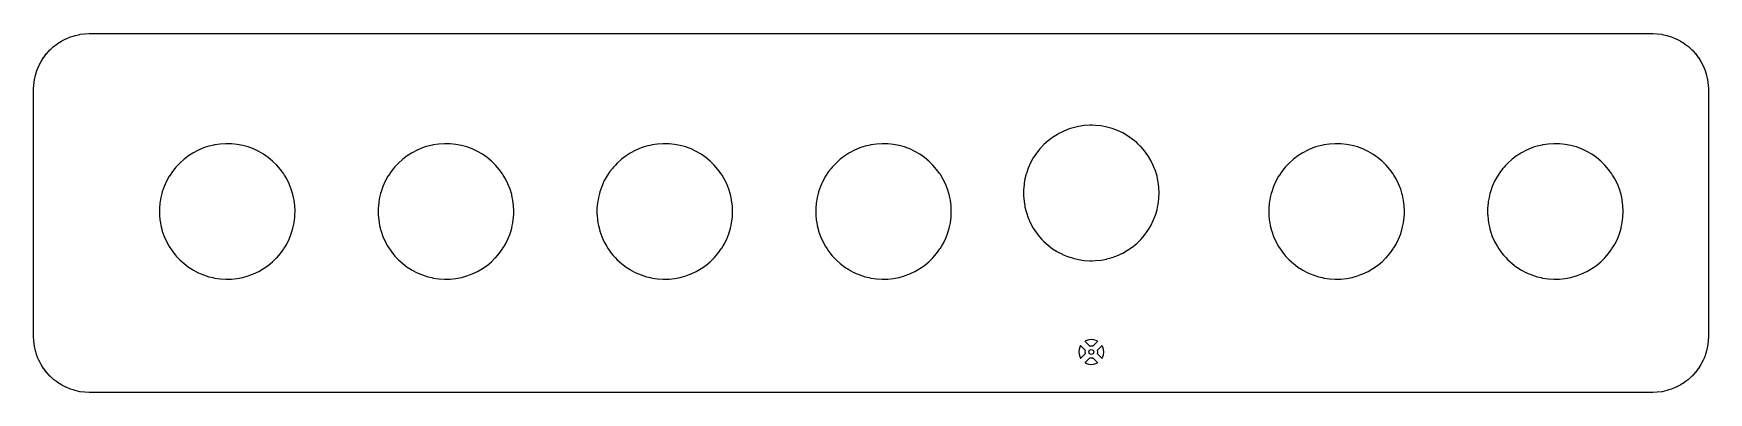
# Model space of a CAD drawing. Extents: x 73 to 209, y -111 to -82.
import ezdxf

# ---------------------------------------------------------------- set-up
doc = ezdxf.new("R2010")
doc.units = 0
doc.layers.add('BLACK', color=7, linetype='CONTINUOUS')

msp = doc.modelspace()

# ---------------------------------------------------------------- linework, layer by layer
at = {"layer": 'BLACK', "linetype": 'CONTINUOUS'}
for p, q in [((74.7899, -83.1087), (75.0975, -82.8726)), ((75.0975, -82.8726), (75.1065, -82.8663)), ((75.1065, -82.8663), (75.4336, -82.6579)), ((75.4336, -82.6579), (75.4431, -82.6524)), ((75.4431, -82.6524), (75.7871, -82.4734)), ((75.7871, -82.4734), (75.7971, -82.4687)), ((75.7971, -82.4687), (76.1554, -82.3203)), ((76.1554, -82.3203), (76.1657, -82.3165)), ((76.1657, -82.3165), (76.3653, -82.2536)), ((76.3653, -82.2536), (76.5356, -82.1999)), ((76.5356, -82.1999), (76.5462, -82.1971)), ((76.5462, -82.1971), (76.9248, -82.1131)), ((76.9248, -82.1131), (76.9356, -82.1112)), ((76.9356, -82.1112), (77.3201, -82.0606)), ((77.3201, -82.0606), (77.3311, -82.0597)), ((77.3311, -82.0597), (77.6806, -82.0444)), ((77.6806, -82.0444), (77.7054, -82.0458)), ((77.7054, -82.0458), (77.7177, -82.0477)), ((77.7177, -82.0477), (77.7266, -82.0465)), ((77.7266, -82.0465), (77.7454, -82.0441)), ((77.7266, -82.0465), (77.7266, -82.0465)), ((77.7454, -82.0441), (77.7493, -82.0436)), ((77.7493, -82.0436), (77.7656, -82.0425)), ((77.7656, -82.0425), (204.675, -82.0425)), ((204.675, -82.0425), (204.694, -82.044)), ((204.694, -82.044), (204.709, -82.0463)), ((204.709, -82.0463), (204.709, -82.0463)), ((204.709, -82.0463), (204.718, -82.0477)), ((204.718, -82.0477), (204.738, -82.045)), ((204.738, -82.045), (204.76, -82.0441)), ((204.76, -82.0441), (205.117, -82.0597)), ((205.117, -82.0597), (205.128, -82.0606)), ((205.128, -82.0606), (205.512, -82.1112)), ((205.512, -82.1112), (205.523, -82.1131)), ((205.523, -82.1131), (205.902, -82.1971)), ((205.902, -82.1971), (205.912, -82.1999)), ((205.912, -82.1999), (206.083, -82.2536)), ((206.083, -82.2536), (206.282, -82.3165)), ((206.282, -82.3165), (206.293, -82.3203)), ((206.293, -82.3203), (206.651, -82.4687)), ((206.651, -82.4687), (206.661, -82.4734)), ((206.661, -82.4734), (207.005, -82.6524)), ((207.005, -82.6524), (207.014, -82.6579)), ((207.014, -82.6579), (207.341, -82.8663)), ((207.341, -82.8663), (207.35, -82.8726)), ((207.35, -82.8726), (207.658, -83.1087)), ((73.5834, -84.6771), (73.7624, -84.3331)), ((73.7624, -84.3331), (73.7679, -84.3236)), ((73.7679, -84.3236), (73.9763, -83.9965)), ((73.9763, -83.9965), (73.9826, -83.9875)), ((73.9826, -83.9875), (74.2187, -83.6799)), ((74.2187, -83.6799), (74.2257, -83.6714)), ((74.2257, -83.6714), (74.4877, -83.3855)), ((74.4877, -83.3855), (74.4955, -83.3777)), ((74.4955, -83.3777), (74.7814, -83.1157)), ((74.7814, -83.1157), (74.7899, -83.1087)), ((207.658, -83.1087), (207.667, -83.1157)), ((207.667, -83.1157), (207.952, -83.3777)), ((207.952, -83.3777), (207.96, -83.3855)), ((207.96, -83.3855), (208.222, -83.6714)), ((208.222, -83.6714), (208.229, -83.6799)), ((208.229, -83.6799), (208.465, -83.9875)), ((208.465, -83.9875), (208.472, -83.9965)), ((208.472, -83.9965), (208.68, -84.3236)), ((208.68, -84.3236), (208.686, -84.3331)), ((208.686, -84.3331), (208.865, -84.6771)), ((73.2231, -85.8148), (73.3071, -85.4362)), ((73.3071, -85.4362), (73.3099, -85.4256)), ((73.3099, -85.4256), (73.4265, -85.0557)), ((73.4265, -85.0557), (73.4303, -85.0454)), ((73.4303, -85.0454), (73.5787, -84.6871)), ((73.5787, -84.6871), (73.5834, -84.6771)), ((208.865, -84.6771), (208.869, -84.6871)), ((208.869, -84.6871), (209.018, -85.0454)), ((209.018, -85.0454), (209.021, -85.0557)), ((209.021, -85.0557), (209.138, -85.4256)), ((209.138, -85.4256), (209.141, -85.4362)), ((209.141, -85.4362), (209.225, -85.8148)), ((73.1525, -86.6672), (73.1542, -86.6463)), ((73.1525, -106.635), (73.1525, -86.6672)), ((73.1542, -86.5743), (73.1697, -86.2211)), ((73.1554, -86.5976), (73.1542, -86.5743)), ((73.1542, -86.6463), (73.1568, -86.6313)), ((73.157, -86.6092), (73.1554, -86.5976)), ((73.1568, -86.6313), (73.1576, -86.6266)), ((73.1568, -86.6313), (73.1568, -86.6313)), ((73.1577, -86.614), (73.157, -86.6092)), ((73.157, -86.6092), (73.157, -86.6092)), ((73.1576, -86.6266), (73.1577, -86.614)), ((73.1697, -86.2211), (73.1706, -86.2101)), ((73.1706, -86.2101), (73.2212, -85.8256)), ((73.2212, -85.8256), (73.2231, -85.8148)), ((209.225, -85.8148), (209.227, -85.8256)), ((209.227, -85.8256), (209.277, -86.2101)), ((209.277, -86.2101), (209.278, -86.2211)), ((209.278, -86.2211), (209.294, -86.5706)), ((209.292, -86.5954), (209.29, -86.6077)), ((209.29, -86.6077), (209.291, -86.6166)), ((209.291, -86.6166), (209.291, -86.6166)), ((209.291, -86.6166), (209.294, -86.6393)), ((209.294, -86.5706), (209.292, -86.5954)), ((209.294, -86.6393), (209.296, -86.6556)), ((209.296, -86.6556), (209.296, -106.631)), ((157.209, -89.8537), (156.783, -90.0327)), ((157.445, -89.7771), (157.209, -89.8537)), ((157.646, -89.7119), (157.445, -89.7771)), ((157.648, -89.711), (157.646, -89.7118)), ((157.646, -89.7118), (157.646, -89.7119)), ((157.97, -89.6357), (157.648, -89.711)), ((158.095, -89.6062), (157.97, -89.6357)), ((158.098, -89.6056), (158.095, -89.6062)), ((158.095, -89.6062), (158.095, -89.6062)), ((158.1, -89.6052), (158.098, -89.6056)), ((158.552, -89.5385), (158.1, -89.6052)), ((158.1, -89.6052), (158.1, -89.6052)), ((158.555, -89.5381), (158.552, -89.5385)), ((158.552, -89.5385), (158.552, -89.5385)), ((159.016, -89.5091), (158.555, -89.5381)), ((159.018, -89.5092), (159.016, -89.5091)), ((159.194, -89.5129), (159.018, -89.5092)), ((159.018, -89.5092), (159.018, -89.5092)), ((159.477, -89.5188), (159.194, -89.5129)), ((159.936, -89.5671), (159.477, -89.5188)), ((160.39, -89.6536), (159.936, -89.5671)), ((160.393, -89.6543), (160.39, -89.6536)), ((160.832, -89.7771), (160.393, -89.6543)), ((160.393, -89.6543), (160.393, -89.6543)), ((160.835, -89.7778), (160.832, -89.7771)), ((160.832, -89.7771), (160.832, -89.7771)), ((161.037, -89.8529), (160.835, -89.7778)), ((161.265, -89.9378), (161.037, -89.8529)), ((87.4148, -91.2105), (87.2141, -91.2757)), ((87.4173, -91.2096), (87.4148, -91.2104)), ((87.4148, -91.2104), (87.4148, -91.2105)), ((87.8163, -91.1161), (87.4173, -91.2096)), ((87.8643, -91.1048), (87.8163, -91.1161)), ((87.8669, -91.1042), (87.8643, -91.1048)), ((87.8643, -91.1048), (87.8643, -91.1048)), ((87.8695, -91.1038), (87.8669, -91.1042)), ((88.3211, -91.0371), (87.8695, -91.1038)), ((87.8695, -91.1038), (87.8695, -91.1038)), ((88.3237, -91.0367), (88.3211, -91.0371)), ((88.3211, -91.0371), (88.3211, -91.0371)), ((88.7845, -91.0077), (88.3237, -91.0367)), ((88.7872, -91.0078), (88.7845, -91.0077)), ((88.9632, -91.0115), (88.7872, -91.0078)), ((88.7872, -91.0078), (88.7872, -91.0078)), ((89.2462, -91.0174), (88.9632, -91.0115)), ((89.7054, -91.0657), (89.2462, -91.0174)), ((90.159, -91.1522), (89.7054, -91.0657)), ((90.1615, -91.1529), (90.159, -91.1522)), ((90.6012, -91.2757), (90.1615, -91.1529)), ((90.1615, -91.1529), (90.1615, -91.1529)), ((105.195, -91.2105), (104.994, -91.2757)), ((105.197, -91.2096), (105.195, -91.2104)), ((105.195, -91.2104), (105.195, -91.2105)), ((105.596, -91.1161), (105.197, -91.2096)), ((105.644, -91.1048), (105.596, -91.1161)), ((105.647, -91.1042), (105.644, -91.1048)), ((105.644, -91.1048), (105.644, -91.1048)), ((105.649, -91.1038), (105.647, -91.1042)), ((106.101, -91.0371), (105.649, -91.1038)), ((105.649, -91.1038), (105.649, -91.1038)), ((106.104, -91.0367), (106.101, -91.0371)), ((106.101, -91.0371), (106.101, -91.0371)), ((106.565, -91.0077), (106.104, -91.0367)), ((106.567, -91.0078), (106.565, -91.0077)), ((106.743, -91.0115), (106.567, -91.0078)), ((106.567, -91.0078), (106.567, -91.0078)), ((107.026, -91.0174), (106.743, -91.0115)), ((107.485, -91.0657), (107.026, -91.0174)), ((107.939, -91.1522), (107.485, -91.0657)), ((107.942, -91.1529), (107.939, -91.1522)), ((108.381, -91.2757), (107.942, -91.1529)), ((107.942, -91.1529), (107.942, -91.1529)), ((122.975, -91.2105), (122.774, -91.2757)), ((122.977, -91.2096), (122.975, -91.2104)), ((122.975, -91.2104), (122.975, -91.2105)), ((123.376, -91.1161), (122.977, -91.2096)), ((123.424, -91.1048), (123.376, -91.1161)), ((123.427, -91.1042), (123.424, -91.1048)), ((123.424, -91.1048), (123.424, -91.1048)), ((123.429, -91.1038), (123.427, -91.1042)), ((123.881, -91.0371), (123.429, -91.1038)), ((123.429, -91.1038), (123.429, -91.1038)), ((123.884, -91.0367), (123.881, -91.0371)), ((123.881, -91.0371), (123.881, -91.0371)), ((124.345, -91.0077), (123.884, -91.0367)), ((124.347, -91.0078), (124.345, -91.0077)), ((124.523, -91.0115), (124.347, -91.0078)), ((124.347, -91.0078), (124.347, -91.0078)), ((124.806, -91.0174), (124.523, -91.0115)), ((125.265, -91.0657), (124.806, -91.0174)), ((125.719, -91.1522), (125.265, -91.0657)), ((125.722, -91.1529), (125.719, -91.1522)), ((126.161, -91.2757), (125.722, -91.1529)), ((125.722, -91.1529), (125.722, -91.1529)), ((140.755, -91.2105), (140.554, -91.2757)), ((140.757, -91.2096), (140.755, -91.2104)), ((140.755, -91.2104), (140.755, -91.2105)), ((141.156, -91.1161), (140.757, -91.2096)), ((141.204, -91.1048), (141.156, -91.1161)), ((141.207, -91.1042), (141.204, -91.1048)), ((141.204, -91.1048), (141.204, -91.1048)), ((141.209, -91.1038), (141.207, -91.1042)), ((141.661, -91.0371), (141.209, -91.1038)), ((141.209, -91.1038), (141.209, -91.1038)), ((141.664, -91.0367), (141.661, -91.0371)), ((141.661, -91.0371), (141.661, -91.0371)), ((142.125, -91.0077), (141.664, -91.0367)), ((142.127, -91.0078), (142.125, -91.0077)), ((142.303, -91.0115), (142.127, -91.0078)), ((142.127, -91.0078), (142.127, -91.0078)), ((142.586, -91.0174), (142.303, -91.0115)), ((143.045, -91.0657), (142.586, -91.0174)), ((143.499, -91.1522), (143.045, -91.0657)), ((143.502, -91.1529), (143.499, -91.1522)), ((143.941, -91.2757), (143.502, -91.1529)), ((143.502, -91.1529), (143.502, -91.1529)), ((155.272, -91.0841), (155.019, -91.3533)), ((155.273, -91.0822), (155.272, -91.0841)), ((155.272, -91.0841), (155.272, -91.0841)), ((155.617, -90.7732), (155.273, -91.0822)), ((155.984, -90.494), (155.617, -90.7732)), ((155.987, -90.4926), (155.984, -90.494)), ((156.372, -90.248), (155.987, -90.4926)), ((155.987, -90.4926), (155.987, -90.4926)), ((156.374, -90.2466), (156.372, -90.248)), ((156.377, -90.2454), (156.374, -90.2466)), ((156.781, -90.0339), (156.377, -90.2454)), ((156.377, -90.2454), (156.377, -90.2454)), ((156.783, -90.0327), (156.781, -90.0339)), ((156.781, -90.0339), (156.781, -90.0339)), ((161.268, -89.9387), (161.265, -89.9378)), ((161.265, -89.9378), (161.265, -89.9378)), ((161.685, -90.1353), (161.268, -89.9387)), ((162.085, -90.3662), (161.685, -90.1353)), ((162.464, -90.6298), (162.085, -90.3662)), ((162.82, -90.9241), (162.464, -90.6298)), ((162.906, -91.0077), (162.82, -90.9241)), ((163.112, -91.2096), (162.906, -91.0077)), ((163.15, -91.2472), (163.112, -91.2096)), ((177.585, -91.2105), (177.384, -91.2757)), ((177.587, -91.2096), (177.585, -91.2104)), ((177.585, -91.2104), (177.585, -91.2105)), ((177.986, -91.1161), (177.587, -91.2096)), ((178.034, -91.1048), (177.986, -91.1161)), ((178.037, -91.1042), (178.034, -91.1048)), ((178.034, -91.1048), (178.034, -91.1048)), ((178.039, -91.1038), (178.037, -91.1042)), ((178.491, -91.0371), (178.039, -91.1038)), ((178.039, -91.1038), (178.039, -91.1038)), ((178.494, -91.0367), (178.491, -91.0371)), ((178.491, -91.0371), (178.491, -91.0371)), ((178.955, -91.0077), (178.494, -91.0367)), ((178.957, -91.0078), (178.955, -91.0077)), ((179.133, -91.0115), (178.957, -91.0078)), ((178.957, -91.0078), (178.957, -91.0078)), ((179.416, -91.0174), (179.133, -91.0115)), ((179.875, -91.0657), (179.416, -91.0174)), ((180.329, -91.1522), (179.875, -91.0657)), ((180.332, -91.1529), (180.329, -91.1522)), ((180.771, -91.2757), (180.332, -91.1529)), ((180.332, -91.1529), (180.332, -91.1529)), ((195.365, -91.2105), (195.164, -91.2757)), ((195.367, -91.2096), (195.365, -91.2104)), ((195.365, -91.2104), (195.365, -91.2105)), ((195.766, -91.1161), (195.367, -91.2096)), ((195.814, -91.1048), (195.766, -91.1161)), ((195.817, -91.1042), (195.814, -91.1048)), ((195.814, -91.1048), (195.814, -91.1048)), ((195.819, -91.1038), (195.817, -91.1042)), ((196.271, -91.0371), (195.819, -91.1038)), ((195.819, -91.1038), (195.819, -91.1038)), ((196.274, -91.0367), (196.271, -91.0371)), ((196.271, -91.0371), (196.271, -91.0371)), ((196.735, -91.0077), (196.274, -91.0367)), ((196.737, -91.0078), (196.735, -91.0077)), ((196.913, -91.0115), (196.737, -91.0078)), ((196.737, -91.0078), (196.737, -91.0078)), ((197.196, -91.0174), (196.913, -91.0115)), ((197.655, -91.0657), (197.196, -91.0174)), ((198.109, -91.1522), (197.655, -91.0657)), ((198.112, -91.1529), (198.109, -91.1522)), ((198.551, -91.2757), (198.112, -91.1529)), ((198.112, -91.1529), (198.112, -91.1529)), ((85.3856, -92.2718), (85.0424, -92.5808)), ((85.7534, -91.9926), (85.3856, -92.2718)), ((85.7556, -91.9912), (85.7534, -91.9926)), ((86.0906, -91.7786), (85.7556, -91.9912)), ((85.7556, -91.9912), (85.7556, -91.9912)), ((86.1433, -91.7452), (86.0906, -91.7786)), ((86.1456, -91.744), (86.1433, -91.7452)), ((86.5501, -91.5325), (86.1456, -91.744)), ((86.1456, -91.744), (86.1456, -91.744)), ((86.5525, -91.5313), (86.5501, -91.5325)), ((86.5501, -91.5325), (86.5501, -91.5325)), ((86.9782, -91.3523), (86.5525, -91.5313)), ((87.2141, -91.2757), (86.9782, -91.3523)), ((90.6038, -91.2764), (90.6012, -91.2757)), ((90.6012, -91.2757), (90.6012, -91.2757)), ((90.8058, -91.3515), (90.6038, -91.2764)), ((91.0341, -91.4364), (90.8058, -91.3515)), ((91.0366, -91.4373), (91.0341, -91.4364)), ((91.0341, -91.4364), (91.0341, -91.4364)), ((91.4544, -91.6339), (91.0366, -91.4373)), ((91.8543, -91.8648), (91.4544, -91.6339)), ((92.2334, -92.1284), (91.8543, -91.8648)), ((92.5892, -92.4227), (92.2334, -92.1284)), ((92.9191, -92.7458), (92.5892, -92.4227)), ((103.166, -92.2718), (102.822, -92.5808)), ((103.533, -91.9926), (103.166, -92.2718)), ((103.536, -91.9912), (103.533, -91.9926)), ((103.871, -91.7786), (103.536, -91.9912)), ((103.536, -91.9912), (103.536, -91.9912)), ((103.923, -91.7452), (103.871, -91.7786)), ((103.926, -91.744), (103.923, -91.7452)), ((104.33, -91.5325), (103.926, -91.744)), ((103.926, -91.744), (103.926, -91.744)), ((104.332, -91.5313), (104.33, -91.5325)), ((104.33, -91.5325), (104.33, -91.5325)), ((104.758, -91.3523), (104.332, -91.5313)), ((104.994, -91.2757), (104.758, -91.3523)), ((108.384, -91.2764), (108.381, -91.2757)), ((108.381, -91.2757), (108.381, -91.2757)), ((108.586, -91.3515), (108.384, -91.2764)), ((108.814, -91.4364), (108.586, -91.3515)), ((108.817, -91.4373), (108.814, -91.4364)), ((108.814, -91.4364), (108.814, -91.4364)), ((109.234, -91.6339), (108.817, -91.4373)), ((109.634, -91.8648), (109.234, -91.6339)), ((110.013, -92.1284), (109.634, -91.8648)), ((110.369, -92.4227), (110.013, -92.1284)), ((110.699, -92.7458), (110.369, -92.4227)), ((120.946, -92.2718), (120.602, -92.5808)), ((121.313, -91.9926), (120.946, -92.2718)), ((121.316, -91.9912), (121.313, -91.9926)), ((121.651, -91.7786), (121.316, -91.9912)), ((121.316, -91.9912), (121.316, -91.9912)), ((121.703, -91.7452), (121.651, -91.7786)), ((121.706, -91.744), (121.703, -91.7452)), ((122.11, -91.5325), (121.706, -91.744)), ((121.706, -91.744), (121.706, -91.744)), ((122.112, -91.5313), (122.11, -91.5325)), ((122.11, -91.5325), (122.11, -91.5325)), ((122.538, -91.3523), (122.112, -91.5313)), ((122.774, -91.2757), (122.538, -91.3523)), ((126.164, -91.2764), (126.161, -91.2757)), ((126.161, -91.2757), (126.161, -91.2757)), ((126.366, -91.3515), (126.164, -91.2764)), ((126.594, -91.4364), (126.366, -91.3515)), ((126.597, -91.4373), (126.594, -91.4364)), ((126.594, -91.4364), (126.594, -91.4364)), ((127.014, -91.6339), (126.597, -91.4373)), ((127.414, -91.8648), (127.014, -91.6339)), ((127.793, -92.1284), (127.414, -91.8648)), ((128.149, -92.4227), (127.793, -92.1284)), ((128.479, -92.7458), (128.149, -92.4227)), ((138.726, -92.2718), (138.382, -92.5808)), ((139.093, -91.9926), (138.726, -92.2718)), ((139.096, -91.9912), (139.093, -91.9926)), ((139.431, -91.7786), (139.096, -91.9912)), ((139.096, -91.9912), (139.096, -91.9912)), ((139.483, -91.7452), (139.431, -91.7786)), ((139.486, -91.744), (139.483, -91.7452)), ((139.89, -91.5325), (139.486, -91.744)), ((139.486, -91.744), (139.486, -91.744)), ((139.892, -91.5313), (139.89, -91.5325)), ((139.89, -91.5325), (139.89, -91.5325)), ((140.318, -91.3523), (139.892, -91.5313)), ((140.554, -91.2757), (140.318, -91.3523)), ((143.944, -91.2764), (143.941, -91.2757)), ((143.941, -91.2757), (143.941, -91.2757)), ((144.146, -91.3515), (143.944, -91.2764)), ((144.374, -91.4364), (144.146, -91.3515)), ((144.377, -91.4373), (144.374, -91.4364)), ((144.374, -91.4364), (144.374, -91.4364)), ((144.794, -91.6339), (144.377, -91.4373)), ((145.194, -91.8648), (144.794, -91.6339)), ((145.573, -92.1284), (145.194, -91.8648)), ((145.929, -92.4227), (145.573, -92.1284)), ((146.259, -92.7458), (145.929, -92.4227)), ((154.193, -92.5699), (154.005, -92.9918)), ((154.415, -92.1653), (154.193, -92.5699)), ((154.44, -92.1284), (154.415, -92.1653)), ((154.669, -91.7829), (154.44, -92.1284)), ((154.671, -91.7807), (154.669, -91.7829)), ((154.942, -91.4385), (154.671, -91.7807)), ((154.956, -91.4209), (154.942, -91.4385)), ((154.957, -91.4188), (154.956, -91.4209)), ((154.956, -91.4209), (154.956, -91.4209)), ((155.019, -91.3533), (154.957, -91.4188)), ((163.452, -91.5967), (163.15, -91.2472)), ((163.723, -91.9703), (163.452, -91.5967)), ((163.725, -91.9725), (163.723, -91.9703)), ((163.778, -92.0601), (163.725, -91.9725)), ((163.725, -91.9725), (163.725, -91.9725)), ((163.962, -92.3653), (163.778, -92.0601)), ((164.168, -92.7789), (163.962, -92.3653)), ((175.556, -92.2718), (175.212, -92.5808)), ((175.923, -91.9926), (175.556, -92.2718)), ((175.926, -91.9912), (175.923, -91.9926)), ((176.261, -91.7786), (175.926, -91.9912)), ((175.926, -91.9912), (175.926, -91.9912)), ((176.313, -91.7452), (176.261, -91.7786)), ((176.316, -91.744), (176.313, -91.7452)), ((176.72, -91.5325), (176.316, -91.744)), ((176.316, -91.744), (176.316, -91.744)), ((176.722, -91.5313), (176.72, -91.5325)), ((176.72, -91.5325), (176.72, -91.5325)), ((177.148, -91.3523), (176.722, -91.5313)), ((177.384, -91.2757), (177.148, -91.3523)), ((180.774, -91.2764), (180.771, -91.2757)), ((180.771, -91.2757), (180.771, -91.2757)), ((180.976, -91.3515), (180.774, -91.2764)), ((181.204, -91.4364), (180.976, -91.3515)), ((181.207, -91.4373), (181.204, -91.4364)), ((181.204, -91.4364), (181.204, -91.4364)), ((181.624, -91.6339), (181.207, -91.4373)), ((182.024, -91.8648), (181.624, -91.6339)), ((182.403, -92.1284), (182.024, -91.8648)), ((182.759, -92.4227), (182.403, -92.1284)), ((183.089, -92.7458), (182.759, -92.4227)), ((193.336, -92.2718), (192.992, -92.5808)), ((193.703, -91.9926), (193.336, -92.2718)), ((193.706, -91.9912), (193.703, -91.9926)), ((194.041, -91.7786), (193.706, -91.9912)), ((193.706, -91.9912), (193.706, -91.9912)), ((194.093, -91.7452), (194.041, -91.7786)), ((194.096, -91.744), (194.093, -91.7452)), ((194.5, -91.5325), (194.096, -91.744)), ((194.096, -91.744), (194.096, -91.744)), ((194.502, -91.5313), (194.5, -91.5325)), ((194.5, -91.5325), (194.5, -91.5325)), ((194.928, -91.3523), (194.502, -91.5313)), ((195.164, -91.2757), (194.928, -91.3523)), ((198.554, -91.2764), (198.551, -91.2757)), ((198.551, -91.2757), (198.551, -91.2757)), ((198.756, -91.3515), (198.554, -91.2764)), ((198.984, -91.4364), (198.756, -91.3515)), ((198.987, -91.4373), (198.984, -91.4364)), ((198.984, -91.4364), (198.984, -91.4364)), ((199.404, -91.6339), (198.987, -91.4373)), ((199.804, -91.8648), (199.404, -91.6339)), ((200.183, -92.1284), (199.804, -91.8648)), ((200.539, -92.4227), (200.183, -92.1284)), ((200.869, -92.7458), (200.539, -92.4227)), ((84.184, -93.6639), (83.9615, -94.0685)), ((84.1947, -93.6477), (84.184, -93.6639)), ((84.438, -93.2815), (84.1947, -93.6477)), ((84.4395, -93.2793), (84.438, -93.2815)), ((84.6409, -93.0252), (84.4395, -93.2793)), ((84.7247, -92.9195), (84.6409, -93.0252)), ((84.7263, -92.9174), (84.7247, -92.9195)), ((84.7247, -92.9195), (84.7247, -92.9195)), ((84.8586, -92.7765), (84.7263, -92.9174)), ((85.0406, -92.5827), (84.8586, -92.7765)), ((85.0424, -92.5808), (85.0406, -92.5827)), ((85.0406, -92.5827), (85.0406, -92.5827)), ((93.2209, -93.0953), (92.9191, -92.7458)), ((93.4923, -93.4689), (93.2209, -93.0953)), ((93.4936, -93.4711), (93.4923, -93.4689)), ((93.4937, -93.4711), (93.4936, -93.4711)), ((93.5559, -93.5739), (93.4937, -93.4711)), ((93.7315, -93.8639), (93.5559, -93.5739)), ((93.9368, -94.2775), (93.7315, -93.8639)), ((101.964, -93.6639), (101.742, -94.0685)), ((101.975, -93.6477), (101.964, -93.6639)), ((102.218, -93.2815), (101.975, -93.6477)), ((102.22, -93.2793), (102.218, -93.2815)), ((102.421, -93.0252), (102.22, -93.2793)), ((102.505, -92.9195), (102.421, -93.0252)), ((102.506, -92.9174), (102.505, -92.9195)), ((102.505, -92.9195), (102.505, -92.9195)), ((102.639, -92.7765), (102.506, -92.9174)), ((102.821, -92.5827), (102.639, -92.7765)), ((102.822, -92.5808), (102.821, -92.5827)), ((102.821, -92.5827), (102.821, -92.5827)), ((111.001, -93.0953), (110.699, -92.7458)), ((111.272, -93.4689), (111.001, -93.0953)), ((111.274, -93.4711), (111.272, -93.4689)), ((111.336, -93.5739), (111.274, -93.4711)), ((111.274, -93.4711), (111.274, -93.4711)), ((111.511, -93.8639), (111.336, -93.5739)), ((111.717, -94.2775), (111.511, -93.8639)), ((119.744, -93.6639), (119.522, -94.0685)), ((119.755, -93.6477), (119.744, -93.6639)), ((119.998, -93.2815), (119.755, -93.6477)), ((120, -93.2793), (119.998, -93.2815)), ((120.201, -93.0252), (120, -93.2793)), ((120.285, -92.9195), (120.201, -93.0252)), ((120.286, -92.9174), (120.285, -92.9195)), ((120.285, -92.9195), (120.285, -92.9195)), ((120.419, -92.7765), (120.286, -92.9174)), ((120.601, -92.5827), (120.419, -92.7765)), ((120.602, -92.5808), (120.601, -92.5827)), ((120.601, -92.5827), (120.601, -92.5827)), ((128.781, -93.0953), (128.479, -92.7458)), ((129.052, -93.4689), (128.781, -93.0953)), ((129.054, -93.4711), (129.052, -93.4689)), ((129.116, -93.5739), (129.054, -93.4711)), ((129.054, -93.4711), (129.054, -93.4711)), ((129.291, -93.8639), (129.116, -93.5739)), ((129.497, -94.2775), (129.291, -93.8639)), ((137.524, -93.6639), (137.302, -94.0685)), ((137.535, -93.6477), (137.524, -93.6639)), ((137.778, -93.2815), (137.535, -93.6477)), ((137.78, -93.2793), (137.778, -93.2815)), ((137.981, -93.0252), (137.78, -93.2793)), ((138.065, -92.9195), (137.981, -93.0252)), ((138.066, -92.9174), (138.065, -92.9195)), ((138.065, -92.9195), (138.065, -92.9195)), ((138.199, -92.7765), (138.066, -92.9174)), ((138.381, -92.5827), (138.199, -92.7765)), ((138.382, -92.5808), (138.381, -92.5827)), ((138.381, -92.5827), (138.381, -92.5827)), ((146.561, -93.0953), (146.259, -92.7458)), ((146.832, -93.4689), (146.561, -93.0953)), ((146.834, -93.4711), (146.832, -93.4689)), ((146.896, -93.5739), (146.834, -93.4711)), ((146.834, -93.4711), (146.834, -93.4711)), ((147.071, -93.8639), (146.896, -93.5739)), ((147.277, -94.2775), (147.071, -93.8639)), ((153.738, -93.8777), (153.681, -94.2106)), ((153.842, -93.4689), (153.738, -93.8751)), ((153.738, -93.8751), (153.738, -93.8777)), ((153.738, -93.8777), (153.738, -93.8777)), ((153.852, -93.4304), (153.842, -93.4689)), ((153.853, -93.4278), (153.852, -93.4304)), ((153.852, -93.4304), (153.852, -93.4304)), ((154.005, -92.9918), (153.853, -93.4278)), ((164.338, -93.2082), (164.168, -92.7789)), ((164.471, -93.6503), (164.338, -93.2082)), ((164.472, -93.6528), (164.471, -93.6503)), ((164.52, -93.8777), (164.472, -93.6528)), ((164.472, -93.6528), (164.472, -93.6528)), ((164.567, -94.1019), (164.52, -93.8777)), ((174.354, -93.6639), (174.132, -94.0685)), ((174.365, -93.6477), (174.354, -93.6639)), ((174.608, -93.2815), (174.365, -93.6477)), ((174.61, -93.2793), (174.608, -93.2815)), ((174.811, -93.0252), (174.61, -93.2793)), ((174.895, -92.9195), (174.811, -93.0252)), ((174.896, -92.9174), (174.895, -92.9195)), ((174.895, -92.9195), (174.895, -92.9195)), ((175.029, -92.7765), (174.896, -92.9174)), ((175.211, -92.5827), (175.029, -92.7765)), ((175.212, -92.5808), (175.211, -92.5827)), ((175.211, -92.5827), (175.211, -92.5827)), ((183.391, -93.0953), (183.089, -92.7458)), ((183.662, -93.4689), (183.391, -93.0953)), ((183.664, -93.4711), (183.662, -93.4689)), ((183.726, -93.5739), (183.664, -93.4711)), ((183.664, -93.4711), (183.664, -93.4711)), ((183.901, -93.8639), (183.726, -93.5739)), ((184.107, -94.2775), (183.901, -93.8639)), ((192.134, -93.6639), (191.912, -94.0685)), ((192.145, -93.6477), (192.134, -93.6639)), ((192.388, -93.2815), (192.145, -93.6477)), ((192.39, -93.2793), (192.388, -93.2815)), ((192.591, -93.0252), (192.39, -93.2793)), ((192.675, -92.9195), (192.591, -93.0252)), ((192.676, -92.9174), (192.675, -92.9195)), ((192.675, -92.9195), (192.675, -92.9195)), ((192.809, -92.7765), (192.676, -92.9174)), ((192.991, -92.5827), (192.809, -92.7765)), ((192.992, -92.5808), (192.991, -92.5827)), ((192.991, -92.5827), (192.991, -92.5827)), ((201.171, -93.0953), (200.869, -92.7458)), ((201.442, -93.4689), (201.171, -93.0953)), ((201.444, -93.4711), (201.442, -93.4689)), ((201.506, -93.5739), (201.444, -93.4711)), ((201.444, -93.4711), (201.444, -93.4711)), ((201.681, -93.8639), (201.506, -93.5739)), ((201.887, -94.2775), (201.681, -93.8639)), ((83.5843, -95.0725), (83.507, -95.3737)), ((83.6212, -94.929), (83.5843, -95.0725)), ((83.6218, -94.9264), (83.6212, -94.929)), ((83.6212, -94.929), (83.6212, -94.929)), ((83.7737, -94.4904), (83.6218, -94.9264)), ((83.9615, -94.0685), (83.7737, -94.4904)), ((94.1068, -94.7068), (93.9368, -94.2775)), ((94.2403, -95.1489), (94.1068, -94.7068)), ((94.2408, -95.1514), (94.2403, -95.1489)), ((94.2886, -95.3763), (94.2408, -95.1514)), ((94.2408, -95.1514), (94.2408, -95.1514)), ((101.364, -95.0725), (101.287, -95.3737)), ((101.401, -94.929), (101.364, -95.0725)), ((101.402, -94.9264), (101.401, -94.929)), ((101.401, -94.929), (101.401, -94.929)), ((101.554, -94.4904), (101.402, -94.9264)), ((101.742, -94.0685), (101.554, -94.4904)), ((111.887, -94.7068), (111.717, -94.2775)), ((112.02, -95.1489), (111.887, -94.7068)), ((112.021, -95.1514), (112.02, -95.1489)), ((112.069, -95.3763), (112.021, -95.1514)), ((112.021, -95.1514), (112.021, -95.1514)), ((119.144, -95.0725), (119.067, -95.3737)), ((119.181, -94.929), (119.144, -95.0725)), ((119.182, -94.9264), (119.181, -94.929)), ((119.181, -94.929), (119.181, -94.929)), ((119.334, -94.4904), (119.182, -94.9264)), ((119.522, -94.0685), (119.334, -94.4904)), ((129.667, -94.7068), (129.497, -94.2775)), ((129.8, -95.1489), (129.667, -94.7068)), ((129.801, -95.1514), (129.8, -95.1489)), ((129.849, -95.3763), (129.801, -95.1514)), ((129.801, -95.1514), (129.801, -95.1514)), ((136.924, -95.0725), (136.847, -95.3737)), ((136.961, -94.929), (136.924, -95.0725)), ((136.962, -94.9264), (136.961, -94.929)), ((136.961, -94.929), (136.961, -94.929)), ((137.114, -94.4904), (136.962, -94.9264)), ((137.302, -94.0685), (137.114, -94.4904)), ((147.447, -94.7068), (147.277, -94.2775)), ((147.58, -95.1489), (147.447, -94.7068)), ((147.581, -95.1514), (147.58, -95.1489)), ((147.602, -95.2523), (147.581, -95.1514)), ((147.581, -95.1514), (147.581, -95.1514)), ((147.629, -95.3763), (147.602, -95.2523)), ((153.661, -94.3304), (153.622, -94.7905)), ((153.622, -94.7905), (153.622, -95.2523)), ((153.622, -95.2523), (153.661, -95.7124)), ((153.681, -94.2106), (153.661, -94.3304)), ((164.625, -94.56), (164.567, -94.1019)), ((164.644, -95.0214), (164.625, -94.56)), ((164.63, -95.3737), (164.644, -95.024)), ((164.644, -95.024), (164.644, -95.0214)), ((173.754, -95.0725), (173.677, -95.3737)), ((173.791, -94.929), (173.754, -95.0725)), ((173.792, -94.9264), (173.791, -94.929)), ((173.791, -94.929), (173.791, -94.929)), ((173.944, -94.4904), (173.792, -94.9264)), ((174.132, -94.0685), (173.944, -94.4904)), ((184.277, -94.7068), (184.107, -94.2775)), ((184.41, -95.1489), (184.277, -94.7068)), ((184.411, -95.1514), (184.41, -95.1489)), ((184.459, -95.3763), (184.411, -95.1514)), ((184.411, -95.1514), (184.411, -95.1514)), ((191.534, -95.0725), (191.457, -95.3737)), ((191.571, -94.929), (191.534, -95.0725)), ((191.572, -94.9264), (191.571, -94.929)), ((191.571, -94.929), (191.571, -94.929)), ((191.724, -94.4904), (191.572, -94.9264)), ((191.912, -94.0685), (191.724, -94.4904)), ((202.057, -94.7068), (201.887, -94.2775)), ((202.19, -95.1489), (202.057, -94.7068)), ((202.191, -95.1514), (202.19, -95.1489)), ((202.239, -95.3763), (202.191, -95.1514)), ((202.191, -95.1514), (202.191, -95.1514)), ((83.43, -95.829), (83.3914, -96.2891)), ((83.3914, -96.2891), (83.3914, -96.7509)), ((83.4493, -95.715), (83.43, -95.829)), ((83.5066, -95.3763), (83.4493, -95.715)), ((83.507, -95.3737), (83.5066, -95.3763)), ((83.5066, -95.3763), (83.5066, -95.3763)), ((94.3363, -95.6005), (94.2886, -95.3763)), ((94.3941, -96.0586), (94.3363, -95.6005)), ((94.3942, -96.0613), (94.3941, -96.0586)), ((94.4111, -96.4632), (94.3942, -96.0613)), ((94.3942, -96.0613), (94.3942, -96.0613)), ((94.4038, -96.7509), (94.4135, -96.52)), ((94.4135, -96.52), (94.4111, -96.4632)), ((101.21, -95.829), (101.171, -96.2891)), ((101.171, -96.2891), (101.171, -96.7509)), ((101.229, -95.715), (101.21, -95.829)), ((101.287, -95.3763), (101.229, -95.715)), ((101.287, -95.3737), (101.287, -95.3763)), ((101.287, -95.3763), (101.287, -95.3763)), ((112.116, -95.6005), (112.069, -95.3763)), ((112.174, -96.0586), (112.116, -95.6005)), ((112.174, -96.0613), (112.174, -96.0586)), ((112.191, -96.4632), (112.174, -96.0613)), ((112.174, -96.0613), (112.174, -96.0613)), ((112.184, -96.7509), (112.193, -96.52)), ((112.193, -96.52), (112.191, -96.4632)), ((118.99, -95.829), (118.951, -96.2891)), ((118.951, -96.2891), (118.951, -96.7509)), ((119.009, -95.715), (118.99, -95.829)), ((119.067, -95.3763), (119.009, -95.715)), ((119.067, -95.3737), (119.067, -95.3763)), ((119.067, -95.3763), (119.067, -95.3763)), ((129.896, -95.6005), (129.849, -95.3763)), ((129.954, -96.0586), (129.896, -95.6005)), ((129.954, -96.0613), (129.954, -96.0586)), ((129.971, -96.4632), (129.954, -96.0613)), ((129.954, -96.0613), (129.954, -96.0613)), ((129.964, -96.7509), (129.973, -96.52)), ((129.973, -96.52), (129.971, -96.4632)), ((136.77, -95.829), (136.731, -96.2891)), ((136.731, -96.2891), (136.731, -96.7509)), ((136.789, -95.715), (136.77, -95.829)), ((136.847, -95.3763), (136.789, -95.715)), ((136.847, -95.3737), (136.847, -95.3763)), ((136.847, -95.3763), (136.847, -95.3763)), ((147.676, -95.6005), (147.629, -95.3763)), ((147.734, -96.0586), (147.676, -95.6005)), ((147.734, -96.0613), (147.734, -96.0586)), ((147.751, -96.4632), (147.734, -96.0613)), ((147.734, -96.0613), (147.734, -96.0613)), ((147.734, -96.9814), (147.753, -96.52)), ((147.753, -96.52), (147.751, -96.4632)), ((153.661, -95.7124), (153.661, -95.715)), ((153.661, -95.715), (153.72, -96.0613)), ((153.72, -96.0613), (153.738, -96.1677)), ((153.738, -96.1677), (153.739, -96.1703)), ((153.739, -96.1703), (153.828, -96.5174)), ((153.828, -96.5174), (153.853, -96.615)), ((153.853, -96.615), (154.005, -97.051)), ((164.363, -96.7509), (164.471, -96.3925)), ((164.471, -96.3925), (164.519, -96.1677)), ((164.519, -96.1677), (164.567, -95.9434)), ((164.567, -95.9409), (164.625, -95.4828)), ((164.567, -95.9434), (164.567, -95.9409)), ((164.625, -95.4828), (164.63, -95.3737)), ((173.6, -95.829), (173.561, -96.2891)), ((173.561, -96.2891), (173.561, -96.7509)), ((173.619, -95.715), (173.6, -95.829)), ((173.677, -95.3763), (173.619, -95.715)), ((173.677, -95.3737), (173.677, -95.3763)), ((173.677, -95.3763), (173.677, -95.3763)), ((184.506, -95.6005), (184.459, -95.3763)), ((184.564, -96.0586), (184.506, -95.6005)), ((184.564, -96.0613), (184.564, -96.0586)), ((184.581, -96.4632), (184.564, -96.0613)), ((184.564, -96.0613), (184.564, -96.0613)), ((184.574, -96.7509), (184.583, -96.52)), ((184.583, -96.52), (184.581, -96.4632)), ((191.38, -95.829), (191.341, -96.2891)), ((191.341, -96.2891), (191.341, -96.7509)), ((191.399, -95.715), (191.38, -95.829)), ((191.457, -95.3763), (191.399, -95.715)), ((191.457, -95.3737), (191.457, -95.3763)), ((191.457, -95.3763), (191.457, -95.3763)), ((202.286, -95.6005), (202.239, -95.3763)), ((202.344, -96.0586), (202.286, -95.6005)), ((202.344, -96.0613), (202.344, -96.0586)), ((202.361, -96.4632), (202.344, -96.0613)), ((202.344, -96.0613), (202.344, -96.0613)), ((202.344, -96.9814), (202.363, -96.52)), ((202.363, -96.52), (202.361, -96.4632)), ((83.3914, -96.7509), (83.3916, -96.7535)), ((83.3916, -96.7535), (83.3916, -96.7535)), ((83.3916, -96.7535), (83.3982, -96.8321)), ((83.3982, -96.8321), (83.43, -97.211)), ((83.43, -97.211), (83.4304, -97.2136)), ((83.4304, -97.2136), (83.4691, -97.442)), ((83.4691, -97.442), (83.507, -97.6663)), ((83.507, -97.6663), (83.5077, -97.6689)), ((83.5077, -97.6689), (83.6119, -98.0746)), ((94.1068, -98.3332), (94.2403, -97.8911)), ((94.2403, -97.8911), (94.288, -97.6663)), ((94.288, -97.6663), (94.3357, -97.442)), ((94.3357, -97.442), (94.3363, -97.4395)), ((94.3363, -97.4395), (94.3941, -96.9814)), ((94.3941, -96.9814), (94.4038, -96.7509)), ((101.171, -96.7509), (101.172, -96.7535)), ((101.172, -96.7535), (101.172, -96.7535)), ((101.172, -96.7535), (101.178, -96.8321)), ((101.178, -96.8321), (101.21, -97.211)), ((101.21, -97.211), (101.21, -97.2136)), ((101.21, -97.2136), (101.249, -97.442)), ((101.249, -97.442), (101.287, -97.6663)), ((101.287, -97.6663), (101.288, -97.6689)), ((101.288, -97.6689), (101.392, -98.0746)), ((111.887, -98.3332), (112.02, -97.8911)), ((112.02, -97.8911), (112.068, -97.6663)), ((112.068, -97.6663), (112.116, -97.442)), ((112.116, -97.4395), (112.174, -96.9814)), ((112.116, -97.442), (112.116, -97.4395)), ((112.174, -96.9814), (112.184, -96.7509)), ((118.951, -96.7509), (118.952, -96.7535)), ((118.952, -96.7535), (118.952, -96.7535)), ((118.952, -96.7535), (118.958, -96.8321)), ((118.958, -96.8321), (118.99, -97.211)), ((118.99, -97.211), (118.99, -97.2136)), ((118.99, -97.2136), (119.029, -97.442)), ((119.029, -97.442), (119.067, -97.6663)), ((119.067, -97.6663), (119.068, -97.6689)), ((119.068, -97.6689), (119.172, -98.0746)), ((129.667, -98.3332), (129.8, -97.8911)), ((129.8, -97.8911), (129.848, -97.6663)), ((129.848, -97.6663), (129.896, -97.442)), ((129.896, -97.4395), (129.954, -96.9814)), ((129.896, -97.442), (129.896, -97.4395)), ((129.954, -96.9814), (129.964, -96.7509)), ((136.731, -96.7509), (136.732, -96.7535)), ((136.732, -96.7535), (136.738, -96.8321)), ((136.732, -96.7535), (136.732, -96.7535)), ((136.738, -96.8321), (136.77, -97.211)), ((136.77, -97.211), (136.77, -97.2136)), ((136.77, -97.2136), (136.809, -97.442)), ((136.809, -97.442), (136.847, -97.6663)), ((136.847, -97.6663), (136.848, -97.6689)), ((136.848, -97.6689), (136.952, -98.0746)), ((147.447, -98.3332), (147.58, -97.8911)), ((147.58, -97.8911), (147.628, -97.6663)), ((147.628, -97.6663), (147.676, -97.442)), ((147.676, -97.4395), (147.734, -96.9814)), ((147.676, -97.442), (147.676, -97.4395)), ((154.005, -97.051), (154.193, -97.4729)), ((154.193, -97.4729), (154.415, -97.8775)), ((154.415, -97.8775), (154.416, -97.8797)), ((154.416, -97.8797), (154.416, -97.8797)), ((154.416, -97.8797), (154.545, -98.0731)), ((163.723, -98.0725), (163.962, -97.6775)), ((163.962, -97.6775), (164.168, -97.2639)), ((164.168, -97.2639), (164.338, -96.8346)), ((164.338, -96.8346), (164.363, -96.7509)), ((173.561, -96.7509), (173.562, -96.7535)), ((173.562, -96.7535), (173.562, -96.7535)), ((173.562, -96.7535), (173.568, -96.8321)), ((173.568, -96.8321), (173.6, -97.211)), ((173.6, -97.211), (173.6, -97.2136)), ((173.6, -97.2136), (173.639, -97.442)), ((173.639, -97.442), (173.677, -97.6663)), ((173.677, -97.6663), (173.678, -97.6689)), ((173.678, -97.6689), (173.782, -98.0746)), ((184.277, -98.3332), (184.41, -97.8911)), ((184.41, -97.8911), (184.458, -97.6663)), ((184.458, -97.6663), (184.506, -97.442)), ((184.506, -97.4395), (184.564, -96.9814)), ((184.506, -97.442), (184.506, -97.4395)), ((184.564, -96.9814), (184.574, -96.7509)), ((191.341, -96.7509), (191.342, -96.7535)), ((191.342, -96.7535), (191.348, -96.8321)), ((191.342, -96.7535), (191.342, -96.7535)), ((191.348, -96.8321), (191.38, -97.211)), ((191.38, -97.211), (191.38, -97.2136)), ((191.38, -97.2136), (191.419, -97.442)), ((191.419, -97.442), (191.457, -97.6663)), ((191.457, -97.6663), (191.458, -97.6689)), ((191.458, -97.6689), (191.562, -98.0746)), ((202.057, -98.3332), (202.19, -97.8911)), ((202.19, -97.8911), (202.238, -97.6663)), ((202.238, -97.6663), (202.286, -97.442)), ((202.286, -97.4395), (202.344, -96.9814)), ((202.286, -97.442), (202.286, -97.4395)), ((83.6119, -98.0746), (83.6218, -98.1136)), ((83.6218, -98.1136), (83.7737, -98.5496)), ((83.7737, -98.5496), (83.9615, -98.9715)), ((83.9615, -98.9715), (84.184, -99.3761)), ((84.184, -99.3761), (84.1854, -99.3783)), ((84.1854, -99.3783), (84.1854, -99.3783)), ((84.1854, -99.3783), (84.3139, -99.5717)), ((93.5276, -99.5128), (93.6505, -99.3099)), ((93.6505, -99.3099), (93.7315, -99.1761)), ((93.7315, -99.1761), (93.9368, -98.7625)), ((93.9368, -98.7625), (94.1068, -98.3332)), ((101.392, -98.0746), (101.402, -98.1136)), ((101.402, -98.1136), (101.554, -98.5496)), ((101.554, -98.5496), (101.742, -98.9715)), ((101.742, -98.9715), (101.964, -99.3761)), ((101.964, -99.3761), (101.965, -99.3783)), ((101.965, -99.3783), (101.965, -99.3783)), ((101.965, -99.3783), (102.094, -99.5717)), ((111.308, -99.5128), (111.43, -99.3099)), ((111.43, -99.3099), (111.511, -99.1761)), ((111.511, -99.1761), (111.717, -98.7625)), ((111.717, -98.7625), (111.887, -98.3332)), ((119.172, -98.0746), (119.182, -98.1136)), ((119.182, -98.1136), (119.334, -98.5496)), ((119.334, -98.5496), (119.522, -98.9715)), ((119.522, -98.9715), (119.744, -99.3761)), ((119.744, -99.3761), (119.745, -99.3783)), ((119.745, -99.3783), (119.745, -99.3783)), ((119.745, -99.3783), (119.874, -99.5717)), ((129.088, -99.5128), (129.21, -99.3099)), ((129.21, -99.3099), (129.291, -99.1761)), ((129.291, -99.1761), (129.497, -98.7625)), ((129.497, -98.7625), (129.667, -98.3332)), ((136.952, -98.0746), (136.962, -98.1136)), ((136.962, -98.1136), (137.114, -98.5496)), ((137.114, -98.5496), (137.302, -98.9715)), ((137.302, -98.9715), (137.524, -99.3761)), ((137.524, -99.3761), (137.525, -99.3783)), ((137.525, -99.3783), (137.525, -99.3783)), ((137.525, -99.3783), (137.654, -99.5717)), ((146.868, -99.5128), (146.99, -99.3099)), ((146.99, -99.3099), (147.071, -99.1761)), ((147.071, -99.1761), (147.277, -98.7625)), ((147.277, -98.7625), (147.447, -98.3332)), ((154.545, -98.0731), (154.671, -98.2621)), ((154.671, -98.2621), (154.815, -98.4439)), ((154.815, -98.4439), (154.917, -98.5731)), ((154.917, -98.5731), (154.957, -98.624)), ((154.957, -98.624), (154.959, -98.6259)), ((154.959, -98.6259), (154.959, -98.6259)), ((154.959, -98.6259), (155.117, -98.7936)), ((155.117, -98.7936), (155.273, -98.9606)), ((155.273, -98.9606), (155.617, -99.2696)), ((155.617, -99.2696), (155.984, -99.5488)), ((162.464, -99.413), (162.82, -99.1187)), ((162.82, -99.1187), (163.15, -98.7956)), ((163.15, -98.7956), (163.452, -98.4461)), ((163.452, -98.4461), (163.723, -98.0725)), ((173.782, -98.0746), (173.792, -98.1136)), ((173.792, -98.1136), (173.944, -98.5496)), ((173.944, -98.5496), (174.132, -98.9715)), ((174.132, -98.9715), (174.354, -99.3761)), ((174.354, -99.3761), (174.355, -99.3783)), ((174.355, -99.3783), (174.355, -99.3783)), ((174.355, -99.3783), (174.484, -99.5717)), ((183.698, -99.5128), (183.82, -99.3099)), ((183.82, -99.3099), (183.901, -99.1761)), ((183.901, -99.1761), (184.107, -98.7625)), ((184.107, -98.7625), (184.277, -98.3332)), ((191.562, -98.0746), (191.572, -98.1136)), ((191.572, -98.1136), (191.724, -98.5496)), ((191.724, -98.5496), (191.912, -98.9715)), ((191.912, -98.9715), (192.134, -99.3761)), ((192.134, -99.3761), (192.135, -99.3783)), ((192.135, -99.3783), (192.135, -99.3783)), ((192.135, -99.3783), (192.264, -99.5717)), ((201.478, -99.5128), (201.6, -99.3099)), ((201.6, -99.3099), (201.681, -99.1761)), ((201.681, -99.1761), (201.887, -98.7625)), ((201.887, -98.7625), (202.057, -98.3332)), ((84.3139, -99.5717), (84.4395, -99.7607)), ((84.4395, -99.7607), (84.5548, -99.9061)), ((84.5548, -99.9061), (84.7116, -100.104)), ((84.7116, -100.104), (84.7263, -100.123)), ((84.7263, -100.123), (84.7281, -100.125)), ((84.7281, -100.125), (84.7281, -100.125)), ((84.7281, -100.125), (84.8607, -100.266)), ((84.8607, -100.266), (85.0424, -100.459)), ((85.0424, -100.459), (85.3856, -100.768)), ((92.2334, -100.912), (92.5892, -100.617)), ((92.5892, -100.617), (92.8802, -100.332)), ((92.8802, -100.332), (92.9173, -100.296)), ((92.9173, -100.296), (92.9191, -100.294)), ((92.9173, -100.296), (92.9173, -100.296)), ((92.9191, -100.294), (93.2209, -99.9447)), ((93.2209, -99.9447), (93.4923, -99.5711)), ((93.4923, -99.5711), (93.5276, -99.5128)), ((102.094, -99.5717), (102.22, -99.7607)), ((102.22, -99.7607), (102.335, -99.9061)), ((102.335, -99.9061), (102.492, -100.104)), ((102.492, -100.104), (102.506, -100.123)), ((102.506, -100.123), (102.508, -100.125)), ((102.508, -100.125), (102.508, -100.125)), ((102.508, -100.125), (102.641, -100.266)), ((102.641, -100.266), (102.822, -100.459)), ((102.822, -100.459), (103.166, -100.768)), ((110.013, -100.912), (110.369, -100.617)), ((110.369, -100.617), (110.66, -100.332)), ((110.66, -100.332), (110.697, -100.296)), ((110.697, -100.296), (110.699, -100.294)), ((110.697, -100.296), (110.697, -100.296)), ((110.699, -100.294), (111.001, -99.9447)), ((111.001, -99.9447), (111.272, -99.5711)), ((111.272, -99.5711), (111.308, -99.5128)), ((119.874, -99.5717), (120, -99.7607)), ((120, -99.7607), (120.115, -99.9061)), ((120.115, -99.9061), (120.272, -100.104)), ((120.272, -100.104), (120.286, -100.123)), ((120.286, -100.123), (120.288, -100.125)), ((120.288, -100.125), (120.288, -100.125)), ((120.288, -100.125), (120.421, -100.266)), ((120.421, -100.266), (120.602, -100.459)), ((120.602, -100.459), (120.946, -100.768)), ((127.793, -100.912), (128.149, -100.617)), ((128.149, -100.617), (128.44, -100.332)), ((128.44, -100.332), (128.477, -100.296)), ((128.477, -100.296), (128.479, -100.294)), ((128.477, -100.296), (128.477, -100.296)), ((128.479, -100.294), (128.781, -99.9447)), ((128.781, -99.9447), (129.052, -99.5711)), ((129.052, -99.5711), (129.088, -99.5128)), ((137.654, -99.5717), (137.78, -99.7607)), ((137.78, -99.7607), (137.895, -99.9061)), ((137.895, -99.9061), (138.052, -100.104)), ((138.052, -100.104), (138.066, -100.123)), ((138.066, -100.123), (138.068, -100.125)), ((138.068, -100.125), (138.068, -100.125)), ((138.068, -100.125), (138.201, -100.266)), ((138.201, -100.266), (138.382, -100.459)), ((138.382, -100.459), (138.726, -100.768)), ((145.573, -100.912), (145.929, -100.617)), ((145.929, -100.617), (146.22, -100.332)), ((146.22, -100.332), (146.257, -100.296)), ((146.257, -100.296), (146.259, -100.294)), ((146.257, -100.296), (146.257, -100.296)), ((146.259, -100.294), (146.561, -99.9447)), ((146.561, -99.9447), (146.832, -99.5711)), ((146.832, -99.5711), (146.868, -99.5128)), ((155.984, -99.5488), (155.987, -99.5502)), ((155.987, -99.5502), (155.987, -99.5502)), ((155.987, -99.5502), (156.309, -99.7545)), ((156.309, -99.7545), (156.374, -99.7962)), ((156.374, -99.7962), (156.377, -99.7974)), ((156.377, -99.7974), (156.377, -99.7974)), ((156.377, -99.7974), (156.781, -100.009)), ((156.781, -100.009), (156.781, -100.009)), ((156.781, -100.009), (156.783, -100.01)), ((156.783, -100.01), (157.209, -100.189)), ((157.209, -100.189), (157.212, -100.19)), ((157.212, -100.19), (157.212, -100.19)), ((157.212, -100.19), (157.646, -100.331)), ((157.646, -100.331), (157.646, -100.331)), ((157.646, -100.331), (157.648, -100.332)), ((157.648, -100.332), (157.97, -100.407)), ((157.97, -100.407), (158.095, -100.437)), ((158.095, -100.437), (158.095, -100.437)), ((158.095, -100.437), (158.098, -100.437)), ((158.098, -100.437), (158.1, -100.438)), ((158.1, -100.438), (158.1, -100.438)), ((158.1, -100.438), (158.552, -100.504)), ((158.552, -100.504), (158.552, -100.504)), ((158.552, -100.504), (158.555, -100.505)), ((158.555, -100.505), (159.016, -100.534)), ((159.016, -100.534), (159.018, -100.534)), ((159.018, -100.534), (159.194, -100.53)), ((159.018, -100.534), (159.018, -100.534)), ((159.194, -100.53), (159.477, -100.524)), ((159.477, -100.524), (159.936, -100.476)), ((159.936, -100.476), (160.39, -100.389)), ((160.39, -100.389), (160.393, -100.388)), ((160.393, -100.388), (160.832, -100.266)), ((160.393, -100.388), (160.393, -100.388)), ((160.832, -100.266), (160.835, -100.265)), ((160.832, -100.266), (160.832, -100.266)), ((160.835, -100.265), (161.134, -100.154)), ((161.134, -100.154), (161.265, -100.105)), ((161.265, -100.105), (161.268, -100.104)), ((161.265, -100.105), (161.265, -100.105)), ((161.268, -100.104), (161.685, -99.9075)), ((161.685, -99.9075), (162.085, -99.6766)), ((162.085, -99.6766), (162.464, -99.413)), ((174.484, -99.5717), (174.61, -99.7607)), ((174.61, -99.7607), (174.725, -99.9061)), ((174.725, -99.9061), (174.882, -100.104)), ((174.882, -100.104), (174.896, -100.123)), ((174.896, -100.123), (174.898, -100.125)), ((174.898, -100.125), (174.898, -100.125)), ((174.898, -100.125), (175.031, -100.266)), ((175.031, -100.266), (175.212, -100.459)), ((175.212, -100.459), (175.556, -100.768)), ((182.403, -100.912), (182.759, -100.617)), ((182.759, -100.617), (183.05, -100.332)), ((183.05, -100.332), (183.087, -100.296)), ((183.087, -100.296), (183.089, -100.294)), ((183.087, -100.296), (183.087, -100.296)), ((183.089, -100.294), (183.391, -99.9447)), ((183.391, -99.9447), (183.662, -99.5711)), ((183.662, -99.5711), (183.698, -99.5128)), ((192.264, -99.5717), (192.39, -99.7607)), ((192.39, -99.7607), (192.505, -99.9061)), ((192.505, -99.9061), (192.662, -100.104)), ((192.662, -100.104), (192.676, -100.123)), ((192.676, -100.123), (192.678, -100.125)), ((192.678, -100.125), (192.678, -100.125)), ((192.678, -100.125), (192.811, -100.266)), ((192.811, -100.266), (192.992, -100.459)), ((192.992, -100.459), (193.336, -100.768)), ((200.183, -100.912), (200.539, -100.617)), ((200.539, -100.617), (200.83, -100.332)), ((200.83, -100.332), (200.867, -100.296)), ((200.867, -100.296), (200.869, -100.294)), ((200.867, -100.296), (200.867, -100.296)), ((200.869, -100.294), (201.171, -99.9447)), ((201.171, -99.9447), (201.442, -99.5711)), ((201.442, -99.5711), (201.478, -99.5128)), ((85.3856, -100.768), (85.7534, -101.047)), ((85.7534, -101.047), (85.7556, -101.049)), ((85.7556, -101.049), (85.7556, -101.049)), ((85.7556, -101.049), (86.0775, -101.253)), ((86.0775, -101.253), (86.1433, -101.295)), ((86.1433, -101.295), (86.1456, -101.296)), ((86.1456, -101.296), (86.1456, -101.296)), ((86.1456, -101.296), (86.5501, -101.508)), ((86.5501, -101.508), (86.5501, -101.508)), ((86.5501, -101.508), (86.5525, -101.509)), ((86.5525, -101.509), (86.9782, -101.688)), ((86.9782, -101.688), (86.9807, -101.688)), ((86.9807, -101.688), (86.9807, -101.688)), ((86.9807, -101.688), (87.4148, -101.83)), ((87.4148, -101.83), (87.4148, -101.83)), ((87.4148, -101.83), (87.4173, -101.83)), ((87.4173, -101.83), (87.7385, -101.906)), ((87.7385, -101.906), (87.8643, -101.935)), ((87.8643, -101.935), (87.8643, -101.935)), ((87.8643, -101.935), (87.8669, -101.936)), ((87.8669, -101.936), (87.8695, -101.936)), ((87.8695, -101.936), (87.8695, -101.936)), ((87.8695, -101.936), (88.3211, -102.003)), ((88.3211, -102.003), (88.3211, -102.003)), ((88.3211, -102.003), (88.3237, -102.003)), ((88.3237, -102.003), (88.7845, -102.032)), ((88.7845, -102.032), (88.7872, -102.032)), ((88.7872, -102.032), (88.9632, -102.029)), ((88.7872, -102.032), (88.7872, -102.032)), ((88.9632, -102.029), (89.2462, -102.023)), ((89.2462, -102.023), (89.7054, -101.974)), ((89.7054, -101.974), (90.159, -101.888)), ((90.159, -101.888), (90.1615, -101.887)), ((90.1615, -101.887), (90.6012, -101.764)), ((90.1615, -101.887), (90.1615, -101.887)), ((90.6012, -101.764), (90.6012, -101.764)), ((90.6012, -101.764), (90.6038, -101.764)), ((90.6038, -101.764), (90.8799, -101.661)), ((90.8799, -101.661), (91.0341, -101.604)), ((91.0341, -101.604), (91.0366, -101.603)), ((91.0341, -101.604), (91.0341, -101.604)), ((91.0366, -101.603), (91.4544, -101.406)), ((91.4544, -101.406), (91.8543, -101.175)), ((91.8543, -101.175), (92.2334, -100.912)), ((103.166, -100.768), (103.533, -101.047)), ((103.533, -101.047), (103.536, -101.049)), ((103.536, -101.049), (103.536, -101.049)), ((103.536, -101.049), (103.858, -101.253)), ((103.858, -101.253), (103.923, -101.295)), ((103.923, -101.295), (103.926, -101.296)), ((103.926, -101.296), (103.926, -101.296)), ((103.926, -101.296), (104.33, -101.508)), ((104.33, -101.508), (104.33, -101.508)), ((104.33, -101.508), (104.332, -101.509)), ((104.332, -101.509), (104.758, -101.688)), ((104.758, -101.688), (104.761, -101.688)), ((104.761, -101.688), (104.761, -101.688)), ((104.761, -101.688), (105.195, -101.83)), ((105.195, -101.83), (105.195, -101.83)), ((105.195, -101.83), (105.197, -101.83)), ((105.197, -101.83), (105.519, -101.906)), ((105.519, -101.906), (105.644, -101.935)), ((105.644, -101.935), (105.644, -101.935)), ((105.644, -101.935), (105.647, -101.936)), ((105.647, -101.936), (105.649, -101.936)), ((105.649, -101.936), (105.649, -101.936)), ((105.649, -101.936), (106.101, -102.003)), ((106.101, -102.003), (106.101, -102.003)), ((106.101, -102.003), (106.104, -102.003)), ((106.104, -102.003), (106.565, -102.032)), ((106.565, -102.032), (106.567, -102.032)), ((106.567, -102.032), (106.743, -102.029)), ((106.567, -102.032), (106.567, -102.032)), ((106.743, -102.029), (107.026, -102.023)), ((107.026, -102.023), (107.485, -101.974)), ((107.485, -101.974), (107.939, -101.888)), ((107.939, -101.888), (107.942, -101.887)), ((107.942, -101.887), (108.381, -101.764)), ((107.942, -101.887), (107.942, -101.887)), ((108.381, -101.764), (108.381, -101.764)), ((108.381, -101.764), (108.384, -101.764)), ((108.384, -101.764), (108.66, -101.661)), ((108.66, -101.661), (108.814, -101.604)), ((108.814, -101.604), (108.817, -101.603)), ((108.814, -101.604), (108.814, -101.604)), ((108.817, -101.603), (109.234, -101.406)), ((109.234, -101.406), (109.634, -101.175)), ((109.634, -101.175), (110.013, -100.912)), ((120.946, -100.768), (121.313, -101.047)), ((121.313, -101.047), (121.316, -101.049)), ((121.316, -101.049), (121.316, -101.049)), ((121.316, -101.049), (121.638, -101.253)), ((121.638, -101.253), (121.703, -101.295)), ((121.703, -101.295), (121.706, -101.296)), ((121.706, -101.296), (121.706, -101.296)), ((121.706, -101.296), (122.11, -101.508)), ((122.11, -101.508), (122.11, -101.508)), ((122.11, -101.508), (122.112, -101.509)), ((122.112, -101.509), (122.538, -101.688)), ((122.538, -101.688), (122.541, -101.688)), ((122.541, -101.688), (122.541, -101.688)), ((122.541, -101.688), (122.975, -101.83)), ((122.975, -101.83), (122.975, -101.83)), ((122.975, -101.83), (122.977, -101.83)), ((122.977, -101.83), (123.299, -101.906)), ((123.299, -101.906), (123.424, -101.935)), ((123.424, -101.935), (123.424, -101.935)), ((123.424, -101.935), (123.427, -101.936)), ((123.427, -101.936), (123.429, -101.936)), ((123.429, -101.936), (123.429, -101.936)), ((123.429, -101.936), (123.881, -102.003)), ((123.881, -102.003), (123.881, -102.003)), ((123.881, -102.003), (123.884, -102.003)), ((123.884, -102.003), (124.345, -102.032)), ((124.345, -102.032), (124.347, -102.032)), ((124.347, -102.032), (124.523, -102.029)), ((124.347, -102.032), (124.347, -102.032)), ((124.523, -102.029), (124.806, -102.023)), ((124.806, -102.023), (125.265, -101.974)), ((125.265, -101.974), (125.719, -101.888)), ((125.719, -101.888), (125.722, -101.887)), ((125.722, -101.887), (126.161, -101.764)), ((125.722, -101.887), (125.722, -101.887)), ((126.161, -101.764), (126.161, -101.764)), ((126.161, -101.764), (126.164, -101.764)), ((126.164, -101.764), (126.44, -101.661)), ((126.44, -101.661), (126.594, -101.604)), ((126.594, -101.604), (126.597, -101.603)), ((126.594, -101.604), (126.594, -101.604)), ((126.597, -101.603), (127.014, -101.406)), ((127.014, -101.406), (127.414, -101.175)), ((127.414, -101.175), (127.793, -100.912)), ((138.726, -100.768), (139.093, -101.047)), ((139.093, -101.047), (139.096, -101.049)), ((139.096, -101.049), (139.096, -101.049)), ((139.096, -101.049), (139.418, -101.253)), ((139.418, -101.253), (139.483, -101.295)), ((139.483, -101.295), (139.486, -101.296)), ((139.486, -101.296), (139.486, -101.296)), ((139.486, -101.296), (139.89, -101.508)), ((139.89, -101.508), (139.89, -101.508)), ((139.89, -101.508), (139.892, -101.509)), ((139.892, -101.509), (140.318, -101.688)), ((140.318, -101.688), (140.321, -101.688)), ((140.321, -101.688), (140.321, -101.688)), ((140.321, -101.688), (140.755, -101.83)), ((140.755, -101.83), (140.755, -101.83)), ((140.755, -101.83), (140.757, -101.83)), ((140.757, -101.83), (141.079, -101.906)), ((141.079, -101.906), (141.204, -101.935)), ((141.204, -101.935), (141.204, -101.935)), ((141.204, -101.935), (141.207, -101.936)), ((141.207, -101.936), (141.209, -101.936)), ((141.209, -101.936), (141.209, -101.936)), ((141.209, -101.936), (141.661, -102.003)), ((141.661, -102.003), (141.661, -102.003)), ((141.661, -102.003), (141.664, -102.003)), ((141.664, -102.003), (142.125, -102.032)), ((142.125, -102.032), (142.127, -102.032)), ((142.127, -102.032), (142.303, -102.029)), ((142.127, -102.032), (142.127, -102.032)), ((142.303, -102.029), (142.586, -102.023)), ((142.586, -102.023), (143.045, -101.974)), ((143.045, -101.974), (143.499, -101.888)), ((143.499, -101.888), (143.502, -101.887)), ((143.502, -101.887), (143.941, -101.764)), ((143.502, -101.887), (143.502, -101.887)), ((143.941, -101.764), (143.941, -101.764)), ((143.941, -101.764), (143.944, -101.764)), ((143.944, -101.764), (144.22, -101.661)), ((144.22, -101.661), (144.374, -101.604)), ((144.374, -101.604), (144.377, -101.603)), ((144.374, -101.604), (144.374, -101.604)), ((144.377, -101.603), (144.794, -101.406)), ((144.794, -101.406), (145.194, -101.175)), ((145.194, -101.175), (145.573, -100.912)), ((175.556, -100.768), (175.923, -101.047)), ((175.923, -101.047), (175.926, -101.049)), ((175.926, -101.049), (175.926, -101.049)), ((175.926, -101.049), (176.248, -101.253)), ((176.248, -101.253), (176.313, -101.295)), ((176.313, -101.295), (176.316, -101.296)), ((176.316, -101.296), (176.316, -101.296)), ((176.316, -101.296), (176.72, -101.508)), ((176.72, -101.508), (176.72, -101.508)), ((176.72, -101.508), (176.722, -101.509)), ((176.722, -101.509), (177.148, -101.688)), ((177.148, -101.688), (177.151, -101.688)), ((177.151, -101.688), (177.151, -101.688)), ((177.151, -101.688), (177.585, -101.83)), ((177.585, -101.83), (177.585, -101.83)), ((177.585, -101.83), (177.587, -101.83)), ((177.587, -101.83), (177.909, -101.906)), ((177.909, -101.906), (178.034, -101.935)), ((178.034, -101.935), (178.034, -101.935)), ((178.034, -101.935), (178.037, -101.936)), ((178.037, -101.936), (178.039, -101.936)), ((178.039, -101.936), (178.039, -101.936)), ((178.039, -101.936), (178.491, -102.003)), ((178.491, -102.003), (178.491, -102.003)), ((178.491, -102.003), (178.494, -102.003)), ((178.494, -102.003), (178.955, -102.032)), ((178.955, -102.032), (178.957, -102.032)), ((178.957, -102.032), (179.133, -102.029)), ((178.957, -102.032), (178.957, -102.032)), ((179.133, -102.029), (179.416, -102.023)), ((179.416, -102.023), (179.875, -101.974)), ((179.875, -101.974), (180.329, -101.888)), ((180.329, -101.888), (180.332, -101.887)), ((180.332, -101.887), (180.771, -101.764)), ((180.332, -101.887), (180.332, -101.887)), ((180.771, -101.764), (180.771, -101.764)), ((180.771, -101.764), (180.774, -101.764)), ((180.774, -101.764), (181.05, -101.661)), ((181.05, -101.661), (181.204, -101.604)), ((181.204, -101.604), (181.207, -101.603)), ((181.204, -101.604), (181.204, -101.604)), ((181.207, -101.603), (181.624, -101.406)), ((181.624, -101.406), (182.024, -101.175)), ((182.024, -101.175), (182.403, -100.912)), ((193.336, -100.768), (193.703, -101.047)), ((193.703, -101.047), (193.706, -101.049)), ((193.706, -101.049), (193.706, -101.049)), ((193.706, -101.049), (194.028, -101.253)), ((194.028, -101.253), (194.093, -101.295)), ((194.093, -101.295), (194.096, -101.296)), ((194.096, -101.296), (194.096, -101.296)), ((194.096, -101.296), (194.5, -101.508)), ((194.5, -101.508), (194.5, -101.508)), ((194.5, -101.508), (194.502, -101.509)), ((194.502, -101.509), (194.928, -101.688)), ((194.928, -101.688), (194.931, -101.688)), ((194.931, -101.688), (194.931, -101.688)), ((194.931, -101.688), (195.365, -101.83)), ((195.365, -101.83), (195.365, -101.83)), ((195.365, -101.83), (195.367, -101.83)), ((195.367, -101.83), (195.689, -101.906)), ((195.689, -101.906), (195.814, -101.935)), ((195.814, -101.935), (195.814, -101.935)), ((195.814, -101.935), (195.817, -101.936)), ((195.817, -101.936), (195.819, -101.936)), ((195.819, -101.936), (195.819, -101.936)), ((195.819, -101.936), (196.271, -102.003)), ((196.271, -102.003), (196.271, -102.003)), ((196.271, -102.003), (196.274, -102.003)), ((196.274, -102.003), (196.735, -102.032)), ((196.735, -102.032), (196.737, -102.032)), ((196.737, -102.032), (196.913, -102.029)), ((196.737, -102.032), (196.737, -102.032)), ((196.913, -102.029), (197.196, -102.023)), ((197.196, -102.023), (197.655, -101.974)), ((197.655, -101.974), (198.109, -101.888)), ((198.109, -101.888), (198.112, -101.887)), ((198.112, -101.887), (198.551, -101.764)), ((198.112, -101.887), (198.112, -101.887)), ((198.551, -101.764), (198.551, -101.764)), ((198.551, -101.764), (198.554, -101.764)), ((198.554, -101.764), (198.83, -101.661)), ((198.83, -101.661), (198.984, -101.604)), ((198.984, -101.604), (198.987, -101.603)), ((198.984, -101.604), (198.984, -101.604)), ((198.987, -101.603), (199.404, -101.406)), ((199.404, -101.406), (199.804, -101.175)), ((199.804, -101.175), (200.183, -100.912)), ((73.1538, -106.652), (73.1525, -106.635)), ((73.1577, -106.68), (73.1538, -106.652)), ((73.1546, -106.727), (73.1562, -106.701)), ((73.1671, -107.014), (73.1546, -106.727)), ((73.1562, -106.701), (73.1568, -106.697)), ((73.1568, -106.697), (73.1576, -106.693)), ((73.1568, -106.697), (73.1568, -106.697)), ((73.1576, -106.693), (73.1577, -106.68)), ((73.1697, -107.073), (73.1671, -107.014)), ((73.1704, -107.081), (73.1697, -107.073)), ((73.1706, -107.084), (73.1704, -107.081)), ((73.2212, -107.468), (73.1706, -107.084)), ((73.2231, -107.479), (73.2212, -107.468)), ((73.3071, -107.858), (73.2231, -107.479)), ((158.203, -107.546), (158.198, -107.557)), ((158.255, -107.45), (158.203, -107.546)), ((158.262, -107.446), (158.255, -107.45)), ((158.274, -107.452), (158.262, -107.446)), ((158.649, -107.827), (158.274, -107.452)), ((158.636, -107.071), (158.626, -107.081)), ((158.626, -107.081), (158.628, -107.088)), ((158.628, -107.088), (159.01, -107.47)), ((158.746, -107.014), (158.636, -107.071)), ((158.757, -107.009), (158.746, -107.014)), ((158.935, -106.957), (158.757, -107.009)), ((158.947, -106.955), (158.935, -106.957)), ((159.132, -106.938), (158.947, -106.955)), ((159.01, -107.47), (159.063, -107.455)), ((159.063, -107.455), (159.205, -107.455)), ((159.144, -106.938), (159.132, -106.938)), ((159.329, -106.957), (159.144, -106.938)), ((159.205, -107.455), (159.252, -107.47)), ((159.252, -107.47), (159.629, -107.093)), ((159.341, -106.96), (159.329, -106.957)), ((159.518, -107.014), (159.341, -106.96)), ((159.529, -107.019), (159.518, -107.014)), ((159.631, -107.074), (159.529, -107.019)), ((159.993, -107.448), (159.613, -107.827)), ((159.629, -107.093), (159.636, -107.081)), ((159.636, -107.081), (159.631, -107.074)), ((160, -107.445), (159.993, -107.448)), ((160.01, -107.455), (160, -107.445)), ((160.065, -107.559), (160.01, -107.455)), ((209.225, -107.479), (209.141, -107.858)), ((209.227, -107.468), (209.225, -107.479)), ((209.277, -107.084), (209.227, -107.468)), ((209.278, -107.073), (209.277, -107.084)), ((209.281, -107.014), (209.278, -107.073)), ((209.294, -106.716), (209.281, -107.014)), ((209.292, -106.665), (209.29, -106.674)), ((209.29, -106.674), (209.293, -106.694)), ((209.294, -106.65), (209.292, -106.665)), ((209.292, -106.665), (209.292, -106.665)), ((209.293, -106.694), (209.294, -106.716)), ((209.296, -106.631), (209.294, -106.65)), ((73.3099, -107.868), (73.3071, -107.858)), ((73.3331, -107.942), (73.3099, -107.868)), ((73.3636, -108.039), (73.3331, -107.942)), ((73.3914, -108.127), (73.3636, -108.039)), ((73.4265, -108.238), (73.3914, -108.127)), ((73.4303, -108.249), (73.4265, -108.238)), ((73.516, -108.455), (73.4303, -108.249)), ((73.5787, -108.607), (73.516, -108.455)), ((73.5834, -108.617), (73.5787, -108.607)), ((73.6886, -108.819), (73.5834, -108.617)), ((73.7178, -108.875), (73.6886, -108.819)), ((73.7624, -108.961), (73.7178, -108.875)), ((158.14, -107.746), (158.119, -107.93)), ((158.119, -107.93), (158.119, -107.942)), ((158.119, -107.942), (158.134, -108.127)), ((158.134, -108.127), (158.136, -108.139)), ((158.136, -108.139), (158.188, -108.317)), ((158.142, -107.734), (158.14, -107.746)), ((158.198, -107.557), (158.142, -107.734)), ((158.188, -108.317), (158.192, -108.328)), ((158.192, -108.328), (158.252, -108.445)), ((158.252, -108.445), (158.262, -108.455)), ((158.262, -108.455), (158.269, -108.453)), ((158.269, -108.453), (158.648, -108.074)), ((158.633, -108.807), (158.627, -108.819)), ((158.627, -108.819), (158.632, -108.826)), ((158.631, -107.944), (158.649, -107.827)), ((158.648, -108.074), (158.631, -107.944)), ((158.632, -108.826), (158.72, -108.875)), ((159.01, -108.431), (158.633, -108.807)), ((158.72, -108.875), (158.731, -108.88)), ((158.731, -108.88), (158.908, -108.937)), ((159.051, -108.444), (159.01, -108.431)), ((159.193, -108.446), (159.051, -108.444)), ((159.252, -108.43), (159.193, -108.446)), ((159.635, -108.813), (159.252, -108.43)), ((159.313, -108.946), (159.491, -108.896)), ((159.491, -108.896), (159.503, -108.892)), ((159.503, -108.892), (159.627, -108.829)), ((159.631, -107.962), (159.612, -108.072)), ((159.612, -108.072), (159.988, -108.447)), ((159.613, -107.827), (159.631, -107.95)), ((159.627, -108.829), (159.637, -108.819)), ((159.631, -107.95), (159.631, -107.962)), ((159.637, -108.819), (159.635, -108.813)), ((159.988, -108.447), (160, -108.454)), ((160, -108.454), (160.007, -108.449)), ((160.007, -108.449), (160.053, -108.367)), ((160.053, -108.367), (160.058, -108.356)), ((160.058, -108.356), (160.117, -108.18)), ((160.069, -107.57), (160.065, -107.559)), ((160.123, -107.747), (160.069, -107.57)), ((160.117, -108.18), (160.119, -108.168)), ((160.119, -108.168), (160.143, -107.982)), ((160.125, -107.759), (160.123, -107.747)), ((160.144, -107.946), (160.125, -107.759)), ((160.143, -107.982), (160.144, -107.975)), ((160.144, -107.954), (160.144, -107.946)), ((160.144, -107.975), (160.144, -107.954)), ((208.73, -108.875), (208.686, -108.961)), ((208.865, -108.617), (208.73, -108.875)), ((208.869, -108.607), (208.865, -108.617)), ((208.932, -108.455), (208.869, -108.607)), ((209.018, -108.249), (208.932, -108.455)), ((209.021, -108.238), (209.018, -108.249)), ((209.057, -108.127), (209.021, -108.238)), ((209.084, -108.039), (209.057, -108.127)), ((209.138, -107.868), (209.084, -108.039)), ((209.141, -107.858), (209.138, -107.868)), ((73.7679, -108.97), (73.7624, -108.961)), ((73.9763, -109.297), (73.7679, -108.97)), ((73.9826, -109.306), (73.9763, -109.297)), ((74.2187, -109.614), (73.9826, -109.306)), ((74.2257, -109.623), (74.2187, -109.614)), ((74.4877, -109.908), (74.2257, -109.623)), ((74.4955, -109.916), (74.4877, -109.908)), ((74.7814, -110.178), (74.4955, -109.916)), ((74.7899, -110.185), (74.7814, -110.178)), ((75.0975, -110.421), (74.7899, -110.185)), ((158.908, -108.937), (158.92, -108.94)), ((158.92, -108.94), (159.104, -108.962)), ((159.104, -108.962), (159.116, -108.962)), ((159.116, -108.962), (159.301, -108.948)), ((159.301, -108.948), (159.313, -108.946)), ((207.658, -110.185), (207.35, -110.421)), ((207.667, -110.178), (207.658, -110.185)), ((207.952, -109.916), (207.667, -110.178)), ((207.96, -109.908), (207.952, -109.916)), ((208.222, -109.623), (207.96, -109.908)), ((208.229, -109.614), (208.222, -109.623)), ((208.465, -109.306), (208.229, -109.614)), ((208.472, -109.297), (208.465, -109.306)), ((208.68, -108.97), (208.472, -109.297)), ((208.686, -108.961), (208.68, -108.97)), ((75.1065, -110.428), (75.0975, -110.421)), ((75.4336, -110.636), (75.1065, -110.428)), ((75.4431, -110.642), (75.4336, -110.636)), ((75.7871, -110.821), (75.4431, -110.642)), ((75.7971, -110.825), (75.7871, -110.821)), ((76.1554, -110.974), (75.7971, -110.825)), ((76.1657, -110.977), (76.1554, -110.974)), ((76.3653, -111.04), (76.1657, -110.977)), ((76.5356, -111.094), (76.3653, -111.04)), ((76.5462, -111.097), (76.5356, -111.094)), ((76.9248, -111.181), (76.5462, -111.097)), ((76.9356, -111.183), (76.9248, -111.181)), ((77.3201, -111.233), (76.9356, -111.183)), ((77.3311, -111.234), (77.3201, -111.233)), ((77.688, -111.25), (77.3311, -111.234)), ((77.7098, -111.249), (77.688, -111.25)), ((77.7303, -111.246), (77.7098, -111.249)), ((77.7391, -111.248), (77.7303, -111.246)), ((77.754, -111.25), (77.7391, -111.248)), ((77.7391, -111.248), (77.7391, -111.248)), ((77.7734, -111.251), (77.754, -111.25)), ((204.682, -111.251), (77.7734, -111.251)), ((204.699, -111.25), (204.682, -111.251)), ((204.706, -111.249), (204.699, -111.25)), ((204.721, -111.247), (204.706, -111.249)), ((204.73, -111.246), (204.721, -111.247)), ((204.721, -111.247), (204.721, -111.247)), ((204.743, -111.248), (204.73, -111.246)), ((204.767, -111.25), (204.743, -111.248)), ((205.117, -111.234), (204.767, -111.25)), ((205.128, -111.233), (205.117, -111.234)), ((205.512, -111.183), (205.128, -111.233)), ((205.523, -111.181), (205.512, -111.183)), ((205.902, -111.097), (205.523, -111.181)), ((205.912, -111.094), (205.902, -111.097)), ((206.083, -111.04), (205.912, -111.094)), ((206.282, -110.977), (206.083, -111.04)), ((206.293, -110.974), (206.282, -110.977)), ((206.651, -110.825), (206.293, -110.974)), ((206.661, -110.821), (206.651, -110.825)), ((207.005, -110.642), (206.661, -110.821)), ((207.014, -110.636), (207.005, -110.642)), ((207.341, -110.428), (207.014, -110.636)), ((207.35, -110.421), (207.341, -110.428))]:
    msp.add_line(p, q, dxfattribs=at)
at = {"layer": 'BLACK'}
msp.add_circle((159.131, -107.95), 0.2, dxfattribs=at)

doc.saveas('drawing.dxf')
